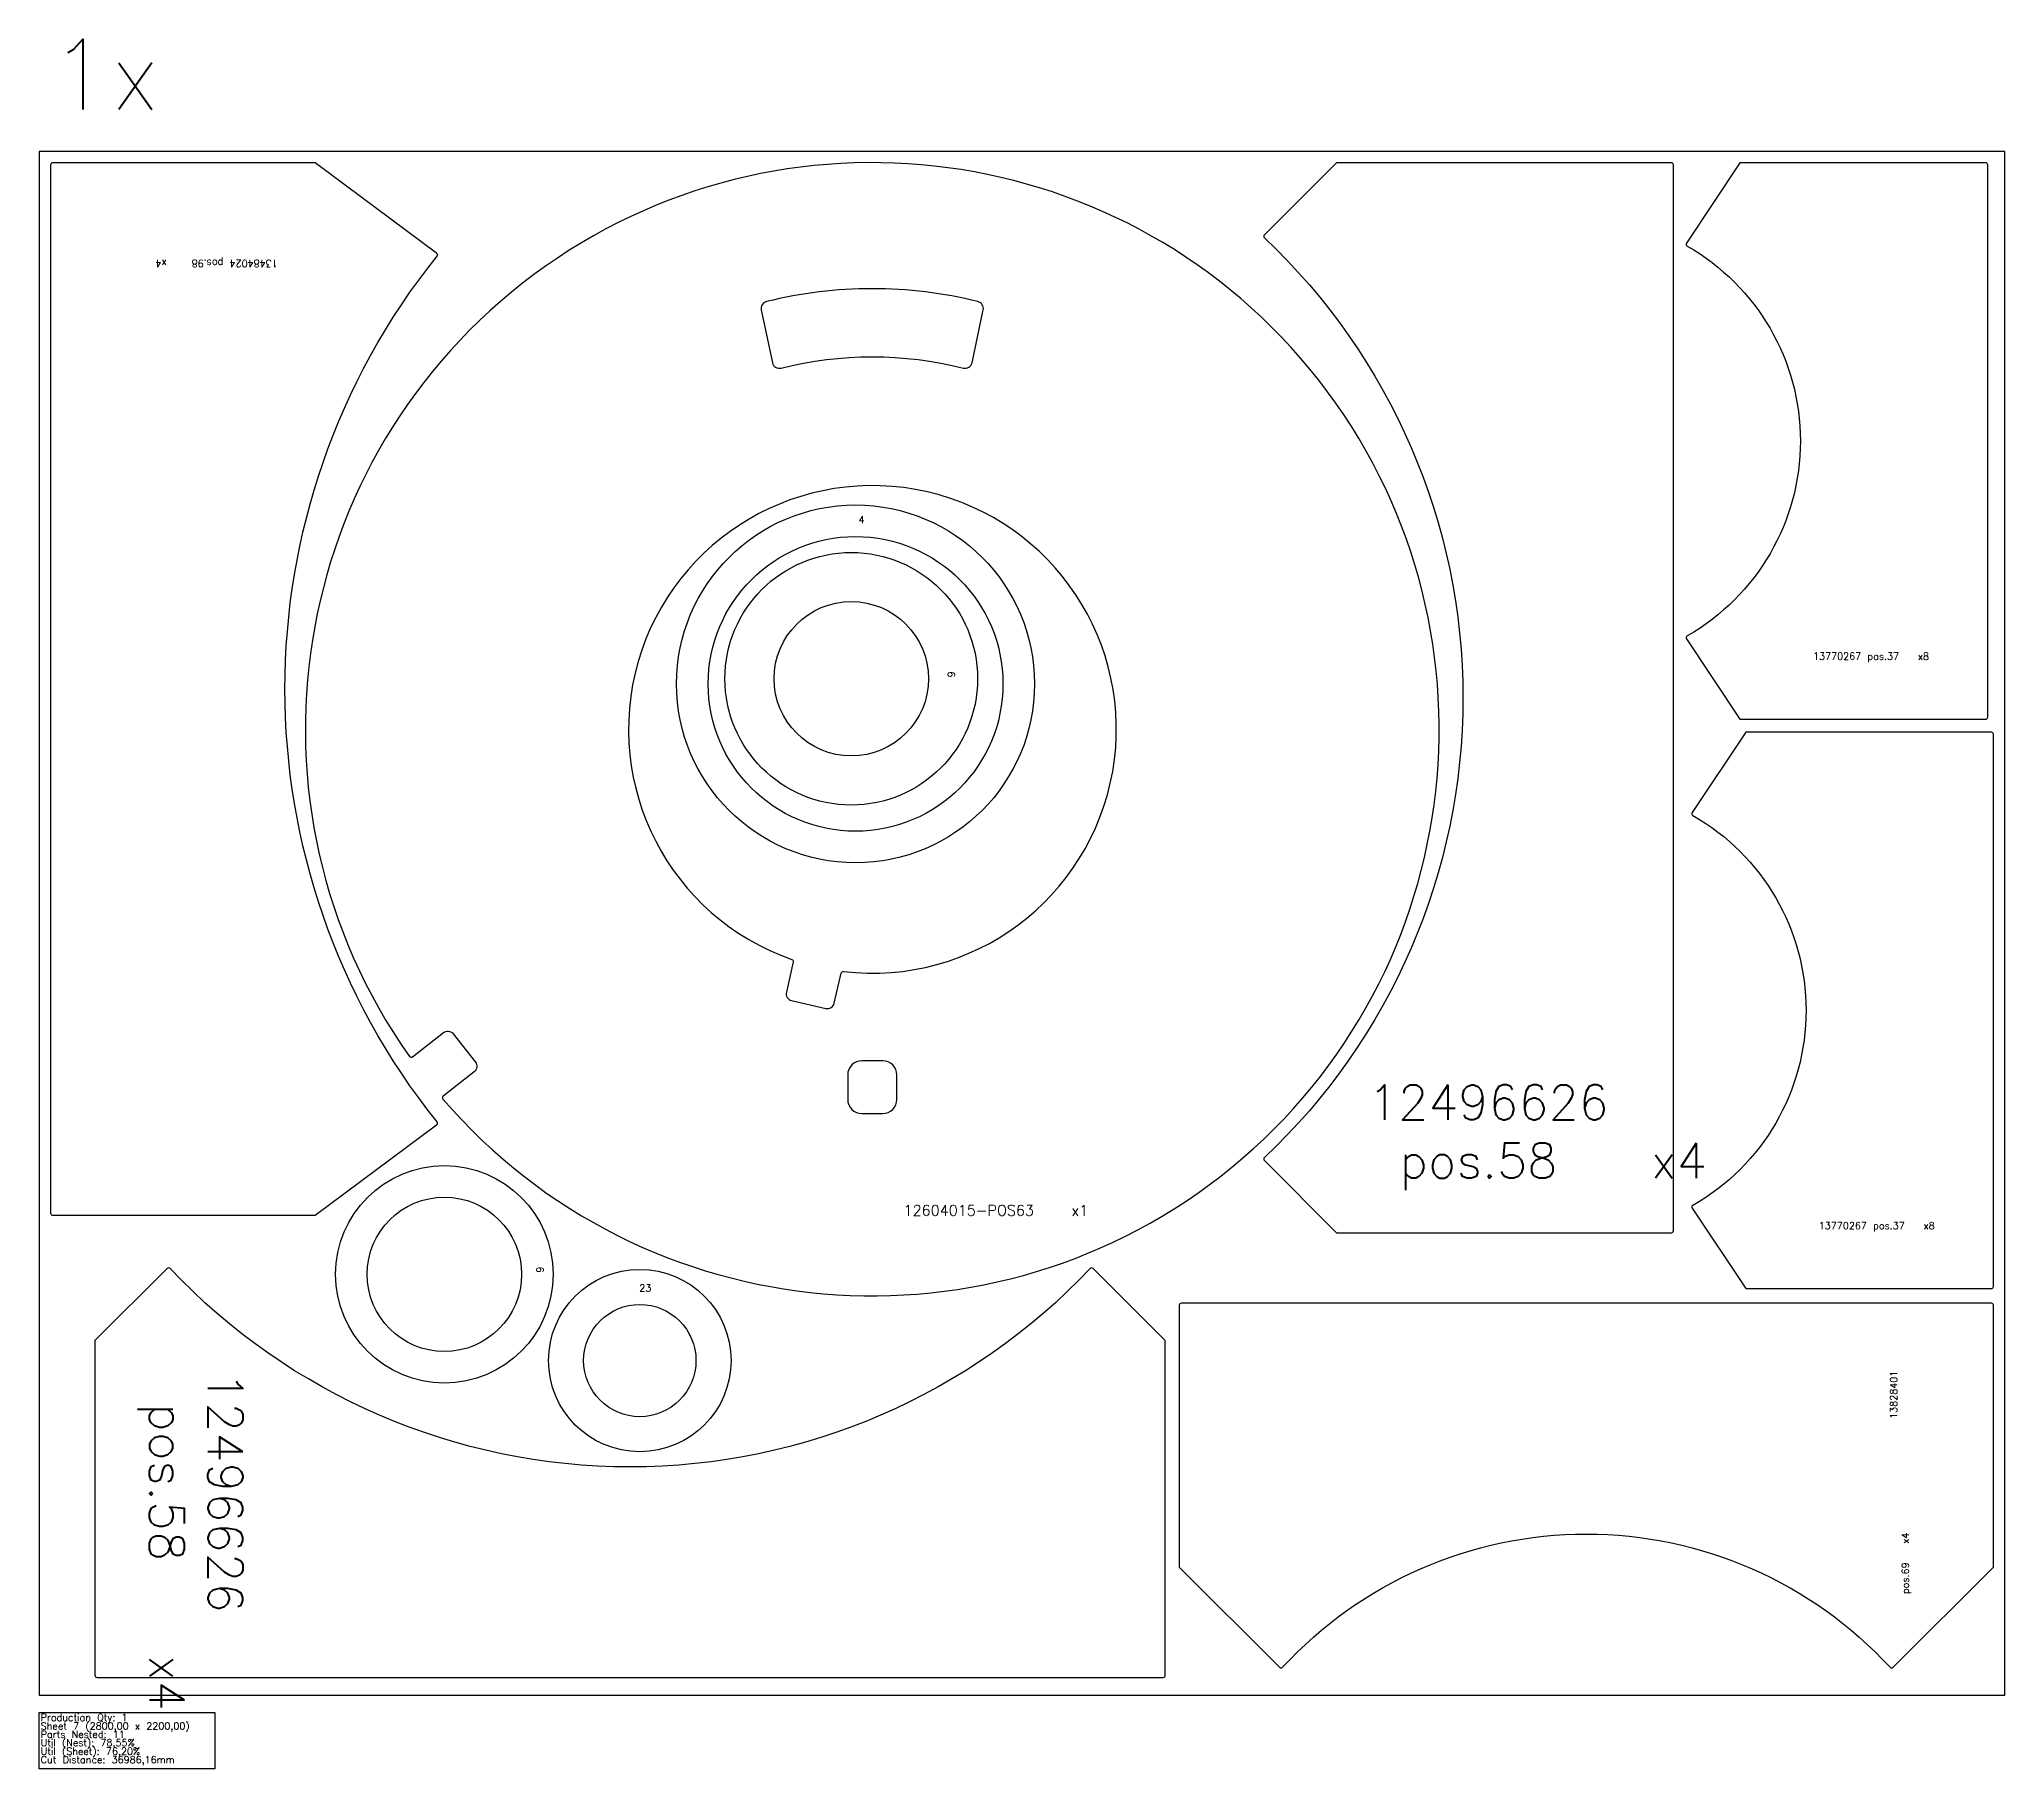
# Model space of a CAD drawing. Header units: millimetres. Extents: x 0 to 68500, y -105 to 2360.
# Drawn here: x 17640 to 20440, y -105 to 2360 of the extents above; entities that cross this region are included whole.
import ezdxf

# ---------------------------------------------------------------- set-up
doc = ezdxf.new("R2010")
doc.units = ezdxf.units.MM
for name, color, linetype in [('--NestedParts--', 7, 'Continuous'), ('sheet', 24, 'Continuous'), ('Stats', 7, 'Continuous'), ('Texto', 7, 'Continuous')]:
    doc.layers.add(name, color=color, linetype=linetype)
doc.styles.get("Standard").update_dxf_attribs({"font": 'txt.shx'})

msp = doc.modelspace()

# ---------------------------------------------------------------- texts
at = {"insert": (17654.8, 2360.1), "char_height": 100, "attachment_point": 1}
msp.add_mtext_dynamic_manual_height_columns('1x', width=283.974, gutter_width=1, heights=[0], dxfattribs=at)
at = {"layer": 'Stats', "color": 60}
for s, p in [('Production Qty: 1', (17642, -37)), ('Sheet 7 (2800,00 x 2200,00)', (17642, -49)), ('Parts Nested: 11', (17642, -61)), ('Util (Nest): 78,55%', (17642, -73)), ('Util (Sheet): 76,20%', (17642, -85)), ('Cut Distance: 36986,16mm', (17642, -97))]:
    msp.add_text(s, height=10, dxfattribs=at).set_placement(p)
at = {"layer": 'Texto', "color": 3, "attachment_point": 1}
for s, insert, char_height, width, rotation in [('13484024 pos.98    x4', (17979.6, 2035.5), 10, 373.149, 180), ('6', (18944.4, 1459.2), 10, 25.724, 270), ('6', (18358.2, 610.8), 10, 25.724, 270), ('{\\W9.33605;   }13828401 pos.69   x4', (20276.7, 144), 10, 349.599, 90), ('12496626\\P pos.58   x4', (17930.1, 460.3), 50, 647.601, 270)]:
    msp.add_mtext(s, dxfattribs=dict(at, insert=insert, char_height=char_height, width=width, rotation=rotation))
for s, insert, char_height, width in [('4', (18807.1, 1680.4), 10, 25.724), ('13770267 pos.37   x8', (20167, 1485.8), 10, 276.873), ('12496626\\P pos.58   x4', (19533, 869.9), 50, 647.601), ('12604015-POS63    x1', (18871.3, 698.3), 15, 329.295), ('13770267 pos.37   x8', (20175.1, 674.2), 10, 276.873), ('23', (18494.7, 585.2), 10, 25.724)]:
    msp.add_mtext(s, dxfattribs=dict(at, insert=insert, char_height=char_height, width=width))

# ---------------------------------------------------------------- linework, layer by layer
at = {"layer": '--NestedParts--', "color": 7}
for points in [[(17659, 2184, 0.414214), (17656, 2181), (17656, 687, 0.414214), (17659, 684), (18033, 684), (18206.1, 812.6, 0.424945), (18206.7, 816.9, -0.35116), (18206.7, 2051.1, 0.424945), (18206.1, 2055.4), (18033, 2184)], [(20062.9, 1391), (20412.9, 1391, 0.414214), (20415.9, 1394), (20415.9, 2181, 0.414214), (20412.9, 2184), (20062.9, 2184), (19986.7, 2069.6, 0.434543), (19987.7, 2065.3, -0.580355), (19987.7, 1509.7, 0.434543), (19986.7, 1505.4)], [(18214.9, 849.5, 41.768266), (18167.3, 910.4, 0.428306), (18171.6, 909.7), (18215.8, 944.3, -0.414214), (18229.8, 942.5), (18261.2, 902.3, -0.414214), (18259.5, 888.3), (18215.3, 853.8, 0.428306)], [(18984.7, 1974.4, 0.404036), (18977.3, 1986.2, 0.121713), (18676, 1986.2, 0.404036), (18668.6, 1974.4), (18684.5, 1899, 0.425931), (18696.7, 1891.4, -0.124234), (18956.6, 1891.4, 0.425931), (18968.8, 1899)], [(18712.3, 1048.4, -0.382743), (18714.2, 1044.9), (18704.3, 1001.9, 0.414214), (18711.8, 989.9), (18760.5, 978.7, 0.414214), (18772.5, 986.2), (18782.4, 1029.1, -0.382743), (18785.7, 1031.4, 18.393)], [(20071, 579.4), (20421, 579.4, 0.414214), (20424, 582.4), (20424, 1369.4, 0.414214), (20421, 1372.4), (20071, 1372.4), (19994.7, 1258, 0.434543), (19995.8, 1253.7, -0.580355), (19995.8, 698, 0.434543), (19994.7, 693.8)], [(18791.7, 884), (18791.7, 849, 0.414214), (18811.7, 829), (18841.7, 829, 0.414214), (18861.7, 849), (18861.7, 884, 0.414214), (18841.7, 904), (18811.7, 904, 0.414214)], [(20281, 39.6), (20424, 182.5), (20424, 555.5, 0.414214), (20421, 558.5), (19267, 558.5, 0.414214), (19264, 555.5), (19264, 182.5), (19407, 39.6, 0.42645), (19411.3, 39.6, -0.438796), (20276.7, 39.6, 0.42645)]]:
    msp.add_lwpolyline(points, format="xyb", close=True, dxfattribs=at)
at = {"layer": '--NestedParts--', "color": 4}
for points in [[(19965.1, 659, 0.414214), (19968.1, 662), (19968.1, 2181, 0.414214), (19965.1, 2184), (19488.1, 2184), (19385.3, 2081.2, 0.422776), (19385.4, 2076.9, -0.431392), (19385.4, 766.1, 0.422776), (19385.3, 761.8), (19488.1, 659)], [(17719.2, 28.2, 0.414214), (17722.2, 25.2), (19241.2, 25.2, 0.414214), (19244.2, 28.2), (19244.2, 505.2), (19141.4, 608, 0.422776), (19137.1, 607.9, -0.431392), (17826.3, 607.9, 0.422776), (17822, 608), (17719.2, 505.2)]]:
    msp.add_lwpolyline(points, format="xyb", close=True, dxfattribs=at)
at = {"layer": '--NestedParts--', "color": 7}
for centre, radius in [((18802.9, 1441.3), 255), ((18802.9, 1441.3), 210), ((18796.8, 1448.6), 180), ((18796.8, 1448.6), 110), ((18217.1, 599.7), 155), ((18217.1, 599.7), 110), ((18495.5, 476.8), 130), ((18495.5, 476.8), 80)]:
    msp.add_circle(centre, radius, dxfattribs=at)
at = {"layer": 'sheet', "color": 7}
msp.add_lwpolyline([(17640, 0), (20440, 0), (20440, 2200), (17640, 2200)], close=True, dxfattribs=at)
at = {"layer": 'Stats', "color": 151}
msp.add_lwpolyline([(17640, -25), (17890, -25), (17890, -105), (17640, -105), (17640, -25)], close=True, dxfattribs=at)

msp.set_redraw_order([(e.dxf.handle, doc.entitydb.next_handle()) for e in msp.query("TEXT MTEXT ATTDEF DIMENSION ARC_DIMENSION")])  # texts and dimensions are drawn at this point

doc.saveas('drawing.dxf')
